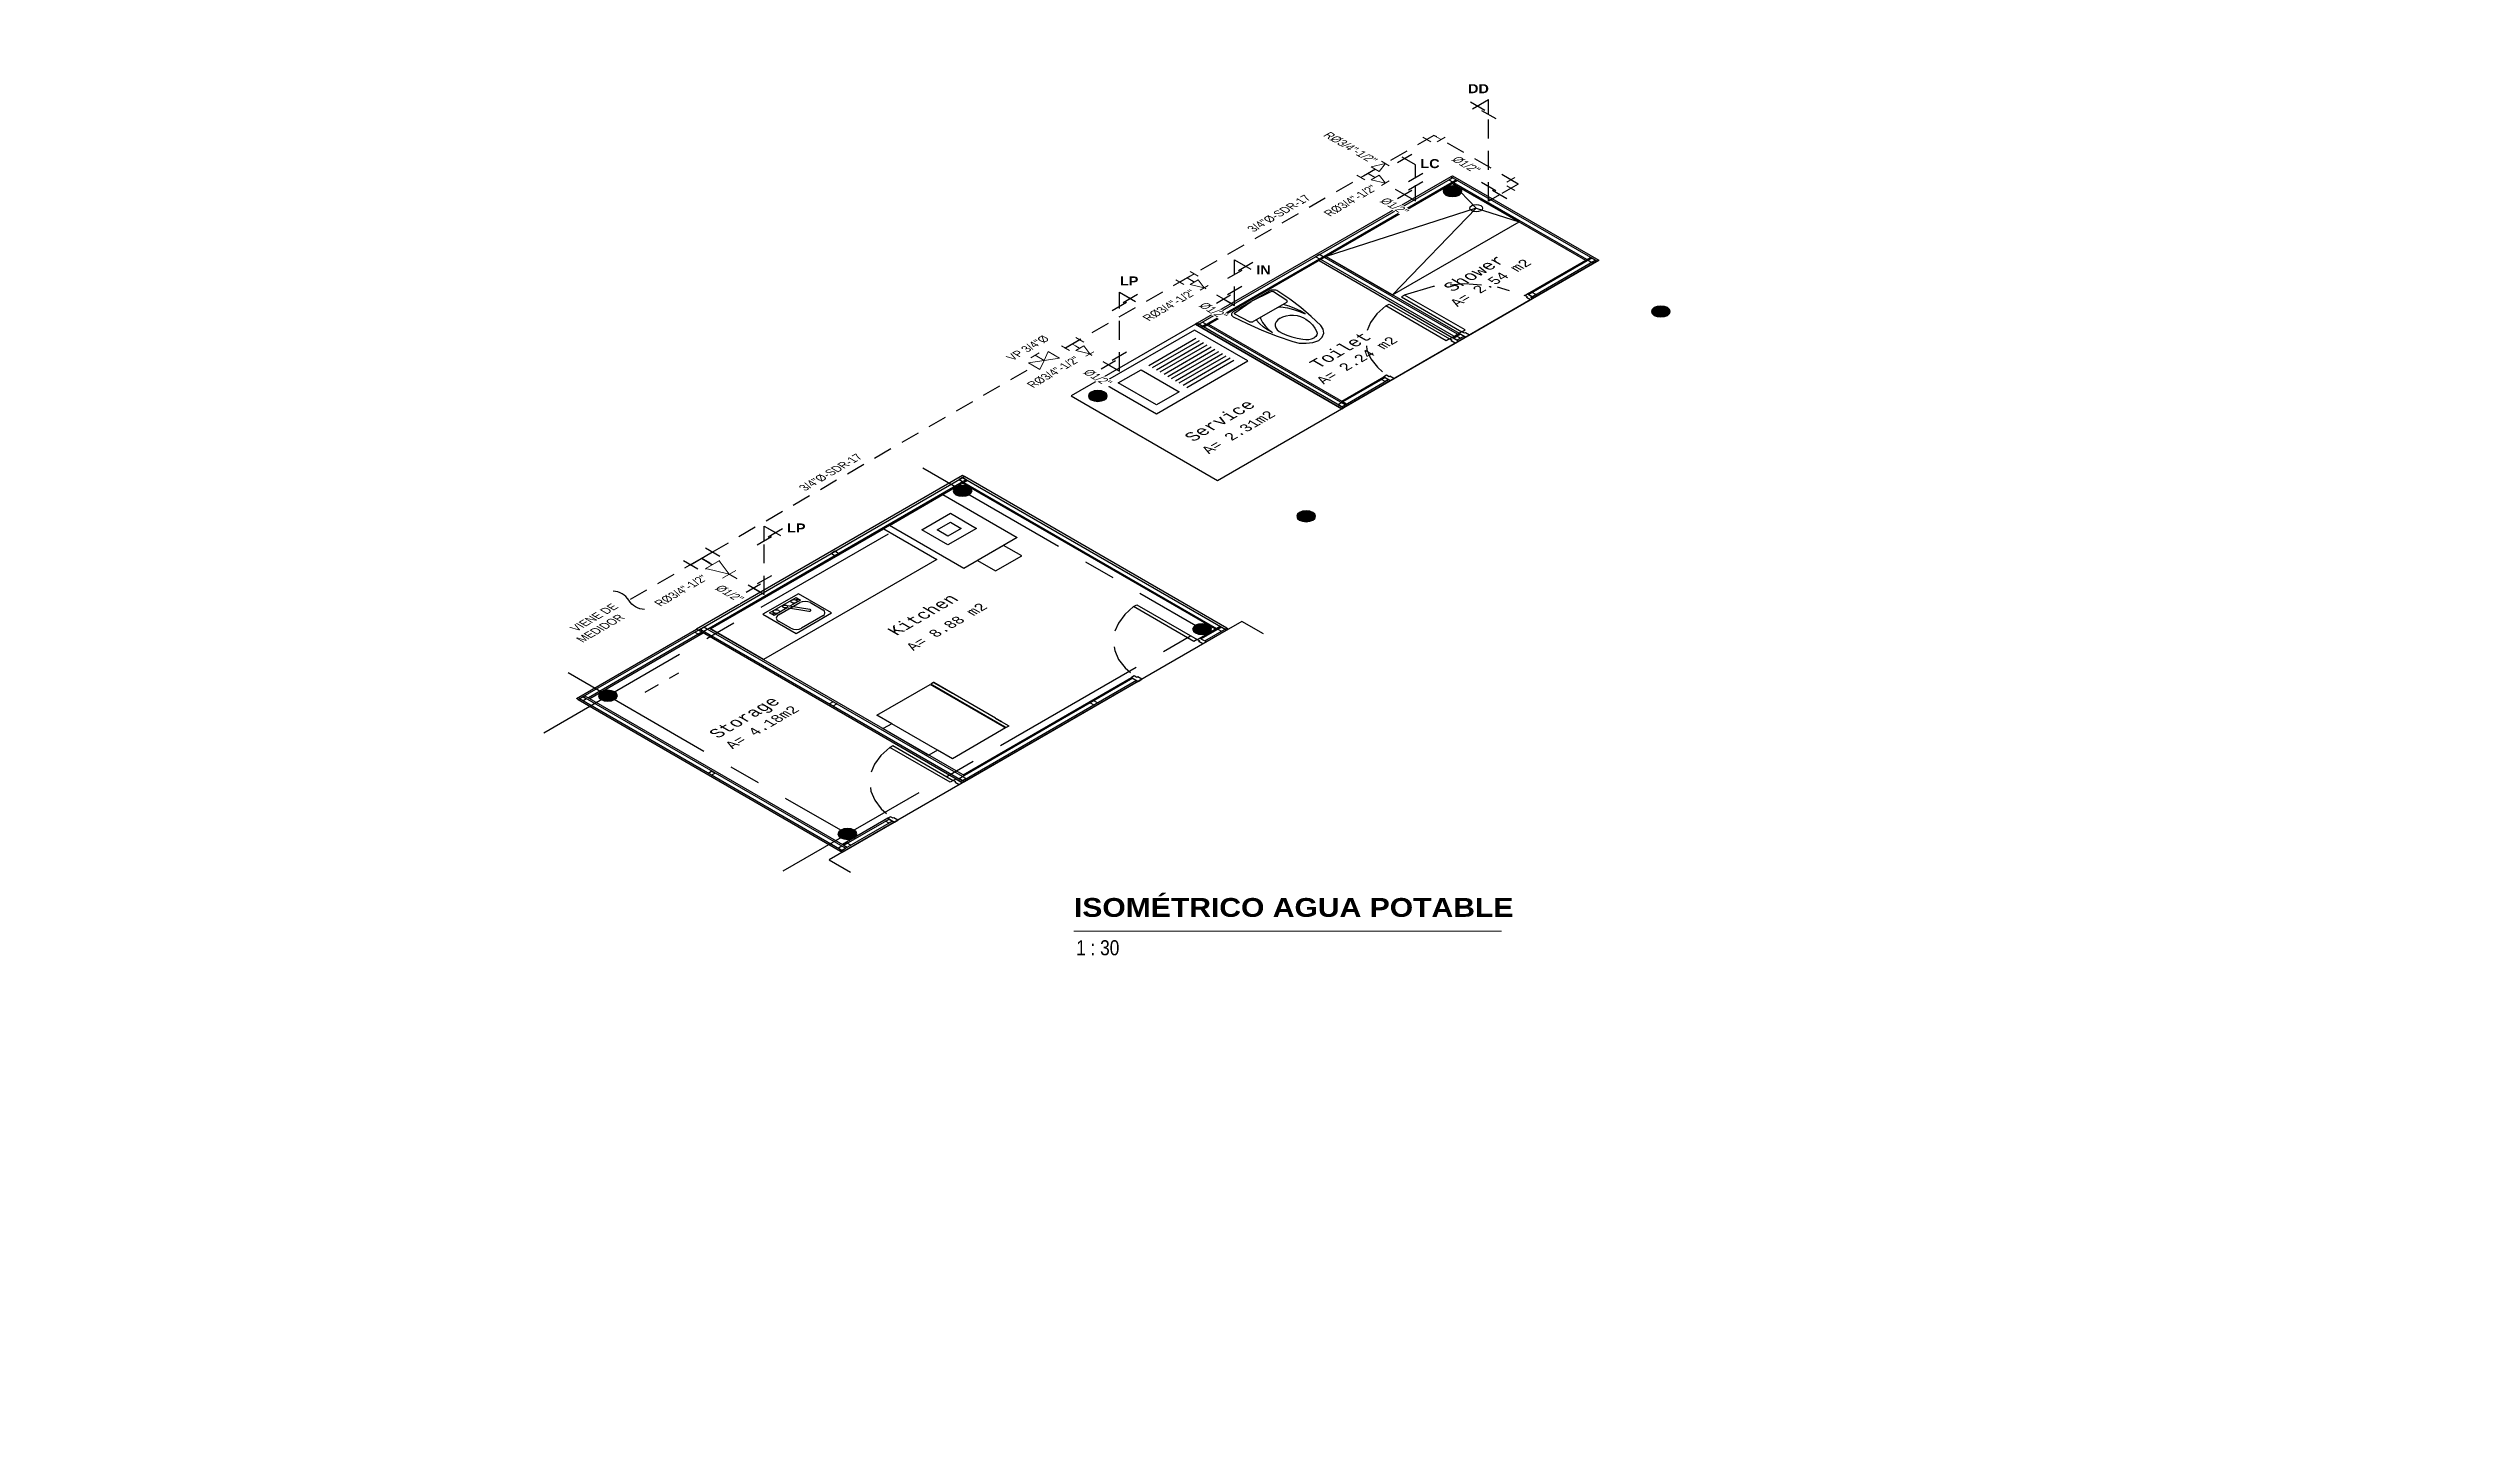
# Model space of a CAD drawing. Header units: metres. Extents: x 2 to 147, y 24 to 94.
# Drawn here: x 105.3 to 124.44, y 49.2 to 60.25 of the extents above; entities that cross this region are included whole.
import ezdxf
from ezdxf.enums import TextEntityAlignment as Align
from ezdxf.xclip import XClip

# ---------------------------------------------------------------- set-up
doc = ezdxf.new("R2010")
doc.units = ezdxf.units.M
doc.header["$MEASUREMENT"] = 0
doc.header["$XCLIPFRAME"] = 0
for name, pattern in [('BORDER2', [0.875, 0.25, -0.125, 0.25, -0.125, 0, -0.125]), ('CENTER', [2, 1.25, -0.25, 0.25, -0.25]), ('CONTINOUS', [0]), ('HIDDEN', [0.375, 0.25, -0.125])]:
    doc.linetypes.add(name, pattern=pattern)
for name, color, linetype in [('00-Zonificación', 1, 'Continuous'), ('001-Paredes', 1, 'Continuous'), ('002-TextoAmbiente', 1, 'Continuous'), ('003-Textos', 1, 'Continuous'), ('005-Piso', 1, 'Continuous'), ('008-Columnas', 1, 'Continuous'), ('010-Mobiliario', 8, 'Continuous'), ('011-Puertas y Ventanas', 1, 'Continuous'), ('012-Ejes', 8, 'Continuous'), ('A POT', 4, 'HIDDEN'), ('A POT iso', 4, 'HIDDEN'), ('A RES', 5, 'Continuous'), ('A RES textos', 2, 'Continuous'), ('TEXTOS', 2, 'Continuous'), ('TEXTOS HIDRO', 2, 'Continuous')]:
    doc.layers.add(name, color=color, linetype=linetype)
doc.layers.add('A POT accesorios', color=3, linetype='Continuous', lineweight=18)
doc.styles.add('Architect Hand_2', font='ARIALN.TTF', dxfattribs={"height": 0.003953})
doc.styles.add('ARIAL', font='arial.ttf')
doc.styles.add('Arial Black_4', font='', dxfattribs={"height": 0.005})
doc.styles.add('romans', font='romans.shx', dxfattribs={"height": 1.8})
doc.styles.add('TITULOS', font='')
doc.styles.get('Arial Black_4').set_extended_font_data('Arial Black', bold=True)
doc.styles.get('TITULOS').set_extended_font_data('Arial Black', bold=True)

msp = doc.modelspace()

# ---------------------------------------------------------------- texts
at = {"layer": 'TEXTOS', "lineweight": 9, "insert": (113.463, 53.1325), "char_height": 0.12, "width": 1.003378, "attachment_point": 1, "line_spacing_factor": 1.046694, "style": 'Architect Hand_2'}
msp.add_mtext(' 1 : 30', dxfattribs=at)
at = {"layer": 'TEXTOS HIDRO', "color": 2, "style": 'TITULOS'}
for s, p in [('DD', (116.7092, 59.9214)), ('LC', (116.323, 59.3242)), ('LP', (113.9238, 58.3886)), ('IN', (114.9949, 58.4768)), ('LP', (111.2695, 56.4192))]:
    msp.add_text(s, height=0.072, dxfattribs=at).set_placement(p, align=Align.MIDDLE_CENTER)

# ---------------------------------------------------------------- blocks, each defined once
blk = doc.blocks.new('columnas 15 D.')
at = {"true_color": 0x636466, "transparency": 33554483}
h = blk.add_hatch(color=251, dxfattribs=at)
h.dxf.hatch_style = 1
edge = h.paths.add_edge_path()
edge.add_arc((0, 0), 0.075, 0, 360)
at = {"layer": '008-Columnas'}
blk.add_circle((0, 0), 0.075, dxfattribs=at)
blk = doc.blocks.new('lavabo')
for p, q in [((-0.355, -0.32), (-0.355, -0.08)), ((-0.295, -0.02), (-0.155, -0.02)), ((-0.095, -0.08), (-0.095, -0.32)), ((-0.075, -0.2), (-0.075, -0.05)), ((-0.075, -0.05), (-0.025, -0.05)), ((-0.044, -0.063), (-0.056, -0.063)), ((-0.056, -0.063), (-0.056, -0.076)), ((-0.044, -0.076), (-0.044, -0.063)), ((-0.025, -0.05), (-0.025, -0.35)), ((-0.155, -0.38), (-0.295, -0.38)), ((-0.069, -0.196), (-0.229, -0.289)), ((-0.217, -0.311), (-0.056, -0.218)), ((-0.075, -0.35), (-0.075, -0.229)), ((-0.025, -0.35), (-0.075, -0.35)), ((-0.056, -0.337), (-0.056, -0.324)), ((-0.044, -0.337), (-0.056, -0.337)), ((-0.044, -0.324), (-0.044, -0.337))]:
    blk.add_line(p, q)
blk.add_lwpolyline([(0, 0), (-0.375, 0), (-0.375, -0.4), (0, -0.4)], close=True)
for centre, radius in [((-0.05, -0.1), 0.025), ((-0.05, -0.2), 0.0187), ((-0.05, -0.3), 0.025)]:
    blk.add_circle(centre, radius)
for centre, radius, start, end in [((-0.295, -0.08), 0.06, 90, 180), ((-0.155, -0.08), 0.06, 0, 90), ((-0.295, -0.32), 0.06, 180, 270), ((-0.223, -0.3), 0.0125, 120, 300), ((-0.155, -0.32), 0.06, 270, 0)]:
    blk.add_arc(centre, radius, start, end)
blk = doc.blocks.new('REFRIGERADOR')
for p, q in [((-0.683, 0), (-0.85, 0)), ((-0.85, 0), (-0.85, -0.6)), ((-0.683, 0), (-0.683, 0.097)), ((-0.683, 0.097), (-0.167, 0.097)), ((-0.167, 0), (-0.683, 0)), ((-0.167, 0), (-0.167, 0.097)), ((0, 0), (-0.167, 0)), ((0, -0.6), (0, 0)), ((-0.85, -0.6), (-0.829, -0.6)), ((-0.85, -0.608), (-0.831, -0.608)), ((-0.85, -0.638), (-0.85, -0.608)), ((-0.85, -0.638), (-0.64, -0.638)), ((-0.849, -0.639), (-0.85, -0.638)), ((-0.151, -0.639), (-0.849, -0.639)), ((-0.829, -0.601), (-0.831, -0.601)), ((-0.831, -0.608), (-0.831, -0.601)), ((-0.831, -0.608), (-0.019, -0.608)), ((-0.829, -0.6), (-0.021, -0.6)), ((-0.829, -0.601), (-0.829, -0.6)), ((-0.021, -0.601), (-0.829, -0.601)), ((-0.151, -0.639), (-0.087, -0.639)), ((-0.151, -0.639), (-0.147, -0.64)), ((-0.147, -0.64), (-0.091, -0.64)), ((-0.091, -0.64), (-0.087, -0.639)), ((-0.087, -0.639), (-0.001, -0.639)), ((-0.021, -0.601), (-0.021, -0.6)), ((-0.021, -0.6), (0, -0.6)), ((-0.019, -0.601), (-0.021, -0.601)), ((-0.019, -0.608), (-0.019, -0.601)), ((-0.019, -0.608), (0, -0.608)), ((0, -0.638), (-0.001, -0.639)), ((0, -0.638), (0, -0.608))]:
    blk.add_line(p, q)
blk = doc.blocks.new('door001')
at = {"layer": '011-Puertas y Ventanas'}
for points in [[(-0.075, 0), (0, 0), (0, -0.04), (-0.045, -0.04), (-0.045, -0.03), (-0.075, -0.03)], [(-0.075, -0.03), (-0.075, -0.066), (-0.756, -0.066), (-0.756, -0.03)], [(-0.075, -0.74), (-0.075, -0.77), (0, -0.77), (0, -0.73), (-0.045, -0.73), (-0.045, -0.74)]]:
    blk.add_lwpolyline(points, close=True, dxfattribs=at)
at = {"layer": '011-Puertas y Ventanas', "color": 1, "linetype": 'BORDER2'}
blk.add_arc((0.021, 0.038), 0.784, 187.6333, 262.9326, dxfattribs=at)
blk = doc.blocks.new('DOBLE BEDS')
for p, q in [((0.278, 0), (-0.278, 0)), ((-0.278, 0), (-0.278, -0.469)), ((0.278, -0.469), (0.278, 0)), ((-0.311, -0.023), (-1.311, -0.023)), ((-1.311, -0.023), (-1.311, -0.067)), ((-1.311, -0.067), (-0.311, -0.067)), ((-1.311, -0.171), (-1.311, -1.986)), ((-1.289, -0.174), (-1.289, -0.4)), ((-0.393, -0.09), (-1.229, -0.09)), ((-0.397, -0.112), (-1.226, -0.112)), ((-0.333, -0.174), (-0.333, -0.462)), ((-0.311, -0.067), (-0.311, -0.023)), ((-0.311, -1.986), (-0.311, -0.171)), ((1.32, -0.023), (0.32, -0.023)), ((0.32, -0.023), (0.32, -0.067)), ((0.32, -0.067), (1.32, -0.067)), ((0.32, -0.171), (0.32, -1.986)), ((0.342, -0.174), (0.342, -0.4)), ((1.238, -0.09), (0.402, -0.09)), ((1.234, -0.112), (0.405, -0.112)), ((1.298, -0.174), (1.298, -0.462)), ((1.32, -0.067), (1.32, -0.023)), ((1.32, -1.986), (1.32, -0.171)), ((-0.311, -0.462), (-1.32, -0.804)), ((-0.311, -0.462), (-1.311, -0.462)), ((-1.039, -1.084), (-0.311, -0.462)), ((-0.278, -0.469), (0.278, -0.469)), ((1.32, -0.462), (0.311, -0.804)), ((1.32, -0.462), (0.32, -0.462)), ((0.592, -1.084), (1.32, -0.462)), ((-0.639, -0.742), (-0.639, -2.067)), ((-0.624, -0.73), (-0.624, -2.067)), ((-0.567, -0.68), (-0.567, -2.067)), ((-0.553, -0.668), (-0.553, -2.067)), ((0.992, -0.742), (0.992, -2.067)), ((1.007, -0.73), (1.007, -2.067)), ((1.064, -0.68), (1.064, -2.067)), ((1.078, -0.668), (1.078, -2.067)), ((-0.32, -1.74), (-1.32, -1.74)), ((-0.32, -1.768), (-1.32, -1.768)), ((-0.32, -1.905), (-1.32, -1.905)), ((1.311, -1.74), (0.311, -1.74)), ((1.311, -1.768), (0.311, -1.768)), ((1.311, -1.905), (0.311, -1.905)), ((-0.32, -1.933), (-1.32, -1.933)), ((-1.311, -2.09), (-0.311, -2.09)), ((-1.311, -2.134), (-1.311, -2.09)), ((-1.229, -2.067), (-0.393, -2.067)), ((-0.311, -2.09), (-0.311, -2.134)), ((1.311, -1.933), (0.311, -1.933)), ((0.32, -2.09), (1.32, -2.09)), ((0.32, -2.134), (0.32, -2.09)), ((0.402, -2.067), (1.238, -2.067)), ((1.32, -2.09), (1.32, -2.134)), ((-0.311, -2.134), (-1.311, -2.134)), ((1.32, -2.134), (0.32, -2.134))]:
    blk.add_line(p, q)
for centre, radius, start, end in [((-1.198, -0.203), 0.118, 105.2718, 163.8171), ((-1.198, -0.203), 0.0959, 106.9614, 162.0252), ((-0.425, -0.203), 0.0959, 17.9748, 73.0386), ((-0.425, -0.203), 0.118, 16.1829, 74.7282), ((0.433, -0.203), 0.118, 105.2718, 163.8171), ((0.433, -0.203), 0.0959, 106.9614, 162.0252), ((1.207, -0.203), 0.0959, 17.9748, 73.0386), ((1.207, -0.203), 0.118, 16.1829, 74.7282), ((-1.198, -0.371), 0.0959, 197.9748, 253.0386), ((0.433, -0.371), 0.0959, 197.9748, 253.0386), ((-1.32, -1.084), 0.281, 0, 90), ((0.311, -1.084), 0.281, 0, 90), ((-1.198, -1.953), 0.118, 196.1829, 254.7282), ((-0.425, -1.953), 0.118, 285.2718, 343.8171), ((0.433, -1.953), 0.118, 196.1829, 254.7282), ((1.207, -1.953), 0.118, 285.2718, 343.8171)]:
    blk.add_arc(centre, radius, start, end)
blk = doc.blocks.new('MESA CUADRADA SET-01')
for p, q in [((-0.202, 0.898, 0), (-0.202, 0.868, 0)), ((-0.172, 0.898, 0), (-0.202, 0.898, 0)), ((-0.202, 0.868, 0), (-0.172, 0.868, 0)), ((-0.202, 0.868, 0), (0.202, 0.868, 0)), ((-0.202, 0.468, 0), (-0.202, 0.868, 0)), ((-0.172, 0.868, 0), (-0.172, 0.898, 0)), ((-0.172, 0.883, 0), (-0.13, 0.883, 0)), ((0.13, 0.883), (0.172, 0.883, 0)), ((0.172, 0.898, 0), (0.202, 0.898, 0)), ((0.172, 0.868, 0), (0.172, 0.898, 0)), ((0.202, 0.868, 0), (0.172, 0.868, 0)), ((0.202, 0.898, 0), (0.202, 0.868, 0)), ((0.202, 0.868, 0), (0.202, 0.468, 0)), ((-0.45, 0.45), (0.45, 0.45)), ((-0.45, -0.45), (-0.45, 0.45)), ((-0.419, 0.417), (-0.419, 0.377)), ((-0.379, 0.417), (-0.419, 0.417)), ((-0.379, 0.377), (-0.379, 0.417)), ((-0.202, 0.488), (-0.202, 0.518)), ((-0.202, 0.518), (-0.172, 0.518)), ((-0.172, 0.488), (-0.202, 0.488)), ((0.202, 0.468, 0), (-0.202, 0.468, 0)), ((-0.172, 0.518), (-0.172, 0.488)), ((0.172, 0.488, 0), (0.172, 0.518, 0)), ((0.172, 0.518, 0), (0.202, 0.518, 0)), ((0.202, 0.488, 0), (0.172, 0.488, 0)), ((0.202, 0.518, 0), (0.202, 0.488, 0)), ((0.379, 0.417), (0.379, 0.377)), ((0.419, 0.417), (0.379, 0.417)), ((0.419, 0.377), (0.419, 0.417)), ((0.45, 0.45), (0.45, -0.45)), ((-0.898, 0.202), (-0.868, 0.202)), ((-0.898, 0.172), (-0.898, 0.202)), ((-0.868, 0.202), (-0.868, 0.172)), ((-0.868, 0.202), (-0.468, 0.202)), ((-0.868, -0.202), (-0.868, 0.202)), ((-0.518, 0.202), (-0.488, 0.202)), ((-0.518, 0.172), (-0.518, 0.202)), ((-0.488, 0.202), (-0.488, 0.172)), ((-0.468, 0.202), (-0.468, -0.202)), ((-0.419, 0.377), (-0.379, 0.377)), ((0.379, 0.377), (0.419, 0.377)), ((0.468, -0.202), (0.468, 0.202)), ((0.468, 0.202), (0.868, 0.202)), ((0.488, 0.202), (0.518, 0.202)), ((0.488, 0.172), (0.488, 0.202)), ((0.518, 0.202), (0.518, 0.172)), ((0.898, 0.202, 0), (0.868, 0.202, 0)), ((0.868, 0.202, 0), (0.868, 0.172, 0)), ((0.868, 0.202), (0.868, -0.202)), ((0.898, 0.172, 0), (0.898, 0.202, 0)), ((-0.868, 0.172), (-0.898, 0.172)), ((-0.883, 0.13, 0), (-0.883, 0.172)), ((-0.488, 0.172), (-0.518, 0.172)), ((0.518, 0.172), (0.488, 0.172)), ((0.868, 0.172, 0), (0.898, 0.172, 0)), ((0.883, 0.172, 0), (0.883, 0.13, 0)), ((-0.898, -0.172, 0), (-0.898, -0.202, 0)), ((-0.868, -0.172, 0), (-0.898, -0.172, 0)), ((-0.883, -0.172, 0), (-0.883, -0.13, 0)), ((-0.868, -0.202, 0), (-0.868, -0.172, 0)), ((-0.518, -0.172, 0), (-0.488, -0.172, 0)), ((-0.518, -0.202, 0), (-0.518, -0.172, 0)), ((-0.488, -0.172, 0), (-0.488, -0.202, 0)), ((0.488, -0.172), (0.518, -0.172)), ((0.488, -0.202), (0.488, -0.172)), ((0.518, -0.172), (0.518, -0.202)), ((0.868, -0.202), (0.868, -0.172)), ((0.868, -0.172), (0.898, -0.172)), ((0.883, -0.13), (0.883, -0.172)), ((0.898, -0.172), (0.898, -0.202)), ((-0.898, -0.202, 0), (-0.868, -0.202, 0)), ((-0.468, -0.202), (-0.868, -0.202)), ((-0.488, -0.202, 0), (-0.518, -0.202, 0)), ((-0.419, -0.377), (-0.419, -0.417)), ((-0.379, -0.377), (-0.419, -0.377)), ((-0.379, -0.417), (-0.379, -0.377)), ((0.379, -0.377), (0.379, -0.417)), ((0.419, -0.377), (0.379, -0.377)), ((0.419, -0.417), (0.419, -0.377)), ((0.868, -0.202), (0.468, -0.202)), ((0.518, -0.202), (0.488, -0.202)), ((0.898, -0.202), (0.868, -0.202)), ((0.45, -0.45), (-0.45, -0.45)), ((-0.419, -0.417), (-0.379, -0.417)), ((-0.202, -0.468, 0), (0.202, -0.468, 0)), ((-0.202, -0.868, 0), (-0.202, -0.468, 0)), ((-0.202, -0.488, 0), (-0.172, -0.488, 0)), ((-0.202, -0.518, 0), (-0.202, -0.488, 0)), ((-0.172, -0.518, 0), (-0.202, -0.518, 0)), ((-0.172, -0.488, 0), (-0.172, -0.518, 0)), ((0.172, -0.488), (0.202, -0.488)), ((0.172, -0.518), (0.172, -0.488)), ((0.202, -0.518), (0.172, -0.518)), ((0.202, -0.468, 0), (0.202, -0.868, 0)), ((0.202, -0.488), (0.202, -0.518)), ((0.379, -0.417), (0.419, -0.417)), ((-0.202, -0.868, 0), (-0.172, -0.868, 0)), ((-0.202, -0.898, 0), (-0.202, -0.868, 0)), ((0.202, -0.868, 0), (-0.202, -0.868, 0)), ((-0.172, -0.898, 0), (-0.202, -0.898, 0)), ((-0.172, -0.868, 0), (-0.172, -0.898, 0)), ((-0.13, -0.883), (-0.172, -0.883, 0)), ((0.172, -0.883, 0), (0.13, -0.883, 0)), ((0.172, -0.868, 0), (0.172, -0.898, 0)), ((0.202, -0.868, 0), (0.172, -0.868, 0)), ((0.172, -0.898, 0), (0.202, -0.898, 0)), ((0.202, -0.898, 0), (0.202, -0.868, 0))]:
    blk.add_line(p, q)
for centre, start, end in [((0, 0.63), 62.8856, 117.1144), ((-0.63, 0, 0), 152.8856, 207.1144), ((0.63, 0), 332.8856, 27.1144), ((0, -0.63), 242.8856, 297.1144)]:
    blk.add_arc(centre, 0.285, start, end)
blk = doc.blocks.new('camamatrimonial')
for p, q in [((-1.125, 1.55), (-1.125, 1.85)), ((-1.075, 1.9), (-0.775, 1.9)), ((-0.725, 1.85), (-0.725, 1.55)), ((-0.675, 1.9), (0.675, 1.9)), ((-0.675, 0), (-0.675, 1.9)), ((-0.601, 1.849), (-0.601, 1.494)), ((-0.041, 1.849), (-0.601, 1.849)), ((-0.041, 1.494), (-0.041, 1.849)), ((0.041, 1.494), (0.041, 1.849)), ((0.041, 1.849), (0.601, 1.849)), ((0.601, 1.849), (0.601, 1.494)), ((0.675, 1.9), (0.675, 0)), ((0.725, 1.55), (0.725, 1.85)), ((0.775, 1.9), (1.075, 1.9)), ((1.125, 1.85), (1.125, 1.55)), ((-0.775, 1.5), (-1.075, 1.5)), ((-0.601, 1.494), (-0.041, 1.494)), ((0.601, 1.494), (0.041, 1.494)), ((0.441, 1.443), (0.677, 1.443)), ((1.075, 1.5), (0.775, 1.5)), ((-0.093, 1.24), (0.677, 1.24)), ((0.675, 0), (-0.675, 0))]:
    blk.add_line(p, q)
for centre, radius, start, end in [((-1.075, 1.85), 0.05, 90, 180), ((-0.775, 1.85), 0.05, 0, 90), ((-1.211, 1.671), 0.635, 343.7398, 16.2602), ((0.569, 1.671), 0.635, 163.7398, 196.2602), ((-0.569, 1.671), 0.635, 343.7398, 16.2602), ((1.211, 1.671), 0.635, 163.7398, 196.2602), ((0.775, 1.85), 0.05, 90, 180), ((1.075, 1.85), 0.05, 0, 90), ((-1.075, 1.55), 0.05, 180, 270), ((-0.775, 1.55), 0.05, 270, 0), ((0.775, 1.55), 0.05, 180, 270), ((1.075, 1.55), 0.05, 270, 0), ((-0.762, 3.107), 1.869, 272.616, 291.4069), ((0.407, -0.151), 1.594, 89.2582, 107.8034), ((0.482, 0.51), 0.934, 92.5398, 126.0403), ((-0.639, 1.957), 0.898, 267.5673, 309.5461)]:
    blk.add_arc(centre, radius, start, end)
blk = doc.blocks.new('INODORO-PETITGARZON-PLANTA')
blk.add_lwpolyline([(0.78, 0, -0.292943), (0.644, -0.158, -0.052692), (0.065, -0.251, -0.422078), (0.017, -0.204), (0.017, -0.204), (0.017, 0.204), (0.017, 0.204, -0.422078), (0.065, 0.251, -0.052692), (0.644, 0.158, -0.292943)], format="xyb", close=True)
for points in [[(0.225, 0.19, 0.414449), (0.207, 0.209), (0.051, 0.217, 0.398758), (0.034, 0.203), (0.017, -0.001)], [(0.225, 0.192), (0.225, -0.192, -0.414449), (0.207, -0.21), (0.051, -0.219, -0.398758), (0.034, -0.204), (0.017, -0.001)], [(0.225, 0.093, -0.279736), (0.237, 0.115, -0.109692), (0.441, 0.183, 0.108214), (0.225, 0.151, 0.108214)], [(0.343, 0, -0.468214), (0.499, 0.134, -0.125087), (0.677, 0.077, -0.28707), (0.726, 0, -1.078007)], [(0.343, 0, 0.468214), (0.499, -0.134, 0.125087), (0.677, -0.077, 0.28707), (0.726, 0, 1.078007)], [(0.225, -0.093, 0.279736), (0.237, -0.115, 0.109692), (0.441, -0.183, -0.108214), (0.225, -0.151, -0.108214)]]:
    blk.add_lwpolyline(points, format="xyb")
blk = doc.blocks.new('Lavandero')
at = {"color": 8}
for p, q in [((-0.25, 0.501), (-0.25, 1.118)), ((-0.2, 0.501), (-0.2, 1.118)), ((-0.15, 0.501), (-0.15, 1.118)), ((-0.1, 0.501), (-0.1, 1.118)), ((-0.05, 0.501), (-0.05, 1.118)), ((0, 0.501), (0, 1.118)), ((0.05, 0.501), (0.05, 1.118)), ((0.1, 0.501), (0.1, 1.118)), ((0.15, 0.501), (0.15, 1.118)), ((0.2, 0.501), (0.2, 1.118)), ((0.25, 0.501), (0.25, 1.118))]:
    blk.add_line(p, q, dxfattribs=at)
blk.add_lwpolyline([(-0.35, 1.2), (0.35, 1.2), (0.35, 0), (-0.35, 0)], close=True)
blk.add_lwpolyline([(-0.25, 0.1), (0.25, 0.1), (0.25, 0.4), (-0.25, 0.4)], close=True, dxfattribs=at)
blk = doc.blocks.new('A$C2EA93E65')
at = {"layer": '00-Zonificación'}
for points in [[(9.698, 4.414), (6.798, 4.414), (6.798, 6.064), (5.398, 6.064), (5.398, 4.414), (9.698, 4.414)], [(8.198, 5.239), (9.623, 5.239), (9.623, 5.989), (8.198, 5.989)], [(2.328, 2.9), (2.178, 2.9), (-2.328, 2.9), (-2.328, 0), (2.328, 0)]]:
    blk.add_lwpolyline(points, close=True, dxfattribs=at)
at = {"layer": '001-Paredes'}
for points in [[(6.818, 4.414), (6.818, 6.064), (6.798, 6.064), (6.798, 4.414)], [(9.678, 6.064), (6.818, 6.064), (6.818, 6.044), (9.678, 6.044)], [(6.818, 6.044), (6.858, 6.044), (6.858, 6.004), (6.818, 6.004)], [(9.678, 5.989), (6.818, 5.989), (6.818, 6.004), (9.678, 6.004)], [(8.178, 6.044), (8.138, 6.044), (8.138, 6.004), (8.178, 6.004)], [(9.638, 4.489), (9.638, 5.989), (9.623, 5.989), (9.623, 4.489)], [(9.678, 6.044), (9.638, 6.044), (9.638, 6.004), (9.678, 6.004)], [(9.678, 4.414), (9.678, 6.064), (9.698, 6.064), (9.698, 4.414)], [(-2.178, 5.9), (-0.822, 5.9), (-0.822, 5.88), (-2.178, 5.88)], [(-2.178, 5.88), (-2.178, 2.92), (-2.163, 2.92), (-2.163, 5.88)], [(-2.123, 5.88), (-2.123, 5.84), (-2.163, 5.84), (-2.163, 5.88)], [(-2.103, 5.88), (-2.103, 2.92), (-2.123, 2.92), (-2.123, 5.88)], [(-2.103, 5.825), (-0.822, 5.825), (-0.822, 5.84), (-2.103, 5.84)], [(-0.822, 5.88), (-0.862, 5.88), (-0.862, 5.84), (-0.822, 5.84)], [(-0.822, 5.88), (2.178, 5.88), (2.178, 5.9), (-0.822, 5.9)], [(-0.822, 2.9), (-0.822, 5.88), (-0.802, 5.88), (-0.802, 2.9)], [(-0.762, 5.88), (-0.802, 5.88), (-0.802, 5.84), (-0.762, 5.84)], [(-0.762, 2.96), (-0.762, 5.84), (-0.742, 5.84), (-0.742, 2.96)], [(0.678, 5.84), (0.718, 5.84), (0.718, 5.88), (0.678, 5.88)], [(2.103, 5.825), (2.118, 5.825), (2.118, 2.975), (2.103, 2.975)], [(2.118, 5.84), (2.158, 5.84), (2.158, 5.88), (2.118, 5.88)], [(2.158, 2.92), (2.178, 2.92), (2.178, 5.88), (2.158, 5.88)], [(-2.123, 4.43), (-2.123, 4.39), (-2.163, 4.39), (-2.163, 4.43)], [(-0.802, 4.38), (-0.762, 4.38), (-0.762, 4.42), (-0.802, 4.42)], [(6.818, 4.434), (6.858, 4.434), (6.858, 4.474), (6.818, 4.474)], [(7.348, 4.414), (6.818, 4.414), (6.818, 4.434), (7.348, 4.434)], [(7.348, 4.474), (6.873, 4.474), (6.873, 4.489), (7.348, 4.489)], [(7.348, 4.434), (7.308, 4.434), (7.308, 4.474), (7.348, 4.474)], [(8.198, 4.474), (8.118, 4.474), (8.118, 4.489), (8.198, 4.489)], [(8.158, 4.434), (8.118, 4.434), (8.118, 4.474), (8.158, 4.474)], [(8.198, 4.414), (8.118, 4.414), (8.118, 4.434), (8.198, 4.434)], [(8.198, 4.434), (8.158, 4.434), (8.158, 4.474), (8.198, 4.474)], [(9.678, 4.414), (8.953, 4.414), (8.953, 4.434), (9.678, 4.434)], [(9.678, 4.474), (8.968, 4.474), (8.968, 4.489), (9.678, 4.489)], [(8.968, 4.434), (9.008, 4.434), (9.008, 4.474), (8.968, 4.474)], [(9.638, 4.434), (9.678, 4.434), (9.678, 4.474), (9.638, 4.474)], [(-2.178, 2.9), (-1.592, 2.9), (-1.592, 2.92), (-2.178, 2.92)], [(-2.123, 2.92), (-2.123, 2.96), (-2.163, 2.96), (-2.163, 2.92)], [(-2.103, 2.96), (-1.592, 2.96), (-1.592, 2.975), (-2.103, 2.975)], [(-2.103, 2.92), (-2.063, 2.92), (-2.063, 2.96), (-2.103, 2.96)], [(-1.592, 2.92), (-1.632, 2.92), (-1.632, 2.96), (-1.592, 2.96)], [(-0.762, 2.92), (-0.802, 2.92), (-0.802, 2.96), (-0.762, 2.96)], [(1.158, 2.9), (-0.802, 2.9), (-0.802, 2.92), (1.158, 2.92)], [(1.158, 2.96), (-0.742, 2.96), (-0.742, 2.975), (1.158, 2.975)], [(0.678, 2.92), (0.718, 2.92), (0.718, 2.96), (0.678, 2.96)], [(1.928, 2.96), (1.928, 2.975), (2.158, 2.975), (2.158, 2.96)], [(1.928, 2.92), (2.178, 2.92), (2.178, 2.9), (1.928, 2.9)], [(2.118, 2.92), (2.158, 2.92), (2.158, 2.96), (2.118, 2.96)], [(-5.308, -2), (-5.328, -2), (-5.328, 2.3), (-5.308, 2.3)], [(-5.308, 2.3), (-2.348, 2.3), (-2.348, 2.28), (-5.308, 2.28)], [(-2.328, 2), (-2.328, 2.3), (-2.348, 2.3), (-2.348, 2)], [(2.328, 2), (2.348, 2), (2.348, 2.3), (2.328, 2.3)], [(5.308, 2.3), (2.348, 2.3), (2.348, 2.28), (5.308, 2.28)], [(5.308, -2), (5.328, -2), (5.328, 2.3), (5.308, 2.3)], [(-5.308, 2.24), (-5.268, 2.24), (-5.268, 2.28), (-5.308, 2.28)], [(-2.348, 2.225), (-5.308, 2.225), (-5.308, 2.24), (-2.348, 2.24)], [(-5.268, -1.925), (-5.253, -1.925), (-5.253, 2.225), (-5.268, 2.225)], [(-2.403, 2), (-2.388, 2), (-2.388, 2.225), (-2.403, 2.225)], [(-2.348, 2.24), (-2.388, 2.24), (-2.388, 2.28), (-2.348, 2.28)], [(2.348, 2.24), (2.388, 2.24), (2.388, 2.28), (2.348, 2.28)], [(2.348, 2.225), (5.308, 2.225), (5.308, 2.24), (2.348, 2.24)], [(2.388, 2), (2.388, 2.225), (2.403, 2.225), (2.403, 2)], [(5.268, -1.925), (5.253, -1.925), (5.253, 2.225), (5.268, 2.225)], [(5.308, 2.24), (5.268, 2.24), (5.268, 2.28), (5.308, 2.28)], [(-2.403, 1.23), (-2.403, -1.925), (-2.388, -1.925), (-2.388, 1.23)], [(-2.348, 1.23), (-2.348, -2), (-2.328, -2), (-2.328, 1.23)], [(2.328, 1.23), (2.328, -2), (2.348, -2), (2.348, 1.23)], [(2.403, 1.23), (2.403, -1.925), (2.388, -1.925), (2.388, 1.23)], [(-5.308, 0.81), (-5.268, 0.81), (-5.268, 0.85), (-5.308, 0.85)], [(-2.348, 0.81), (-2.388, 0.81), (-2.388, 0.85), (-2.348, 0.85)], [(2.348, 0.81), (2.388, 0.81), (2.388, 0.85), (2.348, 0.85)], [(5.308, 0.81), (5.268, 0.81), (5.268, 0.85), (5.308, 0.85)], [(-5.308, -0.69), (-5.268, -0.69), (-5.268, -0.65), (-5.308, -0.65)], [(-2.348, -0.69), (-2.388, -0.69), (-2.388, -0.65), (-2.348, -0.65)], [(2.348, -0.69), (2.388, -0.69), (2.388, -0.65), (2.348, -0.65)], [(5.308, -0.69), (5.268, -0.69), (5.268, -0.65), (5.308, -0.65)], [(-2.348, -1.925), (-5.308, -1.925), (-5.308, -1.94), (-2.348, -1.94)], [(-5.308, -1.98), (-5.268, -1.98), (-5.268, -1.94), (-5.308, -1.94)], [(-2.348, -1.98), (-5.308, -1.98), (-5.308, -2), (-2.348, -2)], [(-2.348, -1.98), (-2.388, -1.98), (-2.388, -1.94), (-2.348, -1.94)], [(2.348, -1.925), (5.308, -1.925), (5.308, -1.94), (2.348, -1.94)], [(2.348, -1.98), (2.388, -1.98), (2.388, -1.94), (2.348, -1.94)], [(2.348, -1.98), (5.308, -1.98), (5.308, -2), (2.348, -2)], [(5.308, -1.98), (5.268, -1.98), (5.268, -1.94), (5.308, -1.94)]]:
    blk.add_lwpolyline(points, close=True, dxfattribs=at)
for points in [[(6.858, 4.434), (6.858, 5.989), (6.873, 5.989), (6.873, 4.434)], [(8.138, 4.489), (8.138, 5.989), (8.118, 5.989), (8.118, 4.489)], [(8.178, 4.489), (8.178, 5.989), (8.198, 5.989), (8.198, 4.489)], [(-0.742, 5.84), (2.158, 5.84), (2.158, 5.825), (-0.742, 5.825)]]:
    blk.add_lwpolyline(points, dxfattribs=at)
at = {"layer": '005-Piso', "color": 8}
blk.add_lwpolyline([(9.623, 5.989), (9.515, 5.614), (8.198, 5.989), (8.198, 5.239), (9.515, 5.614), (9.623, 5.239)], dxfattribs=at)
blk.add_circle((9.515, 5.614), 0.0507, dxfattribs=at)
at = {"layer": '010-Mobiliario'}
for p, q in [((-3.182, 2.225), (-5.082, 1.825)), ((5.074, 2.225), (3.174, 1.825))]:
    blk.add_line(p, q, dxfattribs=at)
for points in [[(-0.742, 5.825), (1.213, 5.825), (1.213, 5.225), (-0.742, 5.225)], [(1.279, 4.986), (1.279, 5.825), (1.879, 5.825), (1.879, 4.986)], [(1.418, 5.306), (1.418, 5.6), (1.74, 5.6), (1.74, 5.306)], [(1.504, 5.392), (1.504, 5.514), (1.654, 5.514), (1.654, 5.392)], [(1.431, 4.986), (1.431, 4.782), (1.726, 4.782), (1.726, 4.986)], [(-5.082, 2.225), (-5.082, 1.825), (-3.182, 1.825), (-3.182, 2.225)], [(3.174, 2.225), (3.174, 1.825), (5.074, 1.825), (5.074, 2.225)]]:
    blk.add_lwpolyline(points, close=True, dxfattribs=at)
at = {"layer": '012-Ejes', "linetype": 'CENTER'}
for p, q in [((-1.972, 6.728), (-1.972, 3.05)), ((2.028, 6.728), (2.028, 3.05)), ((-5.478, 5.75), (1.192, 5.75)), ((-5.478, 3.05), (1.972, 3.05)), ((-5.478, 2.15), (5.522, 2.15)), ((-5.178, 2.15), (-5.178, -2.014)), ((-2.478, 2.15), (-2.478, -2.014)), ((-2.028, 2.15), (-2.028, -2.014)), ((1.972, 2.15), (1.972, -2.066)), ((2.478, 2.15), (2.478, -2.005)), ((5.178, 2.15), (5.178, -2.005)), ((-2.228, 0.15), (2.022, 0.15)), ((-5.478, -2.15), (-1.878, -2.15)), ((-5.478, -2.15), (-1.878, -2.15)), ((2.072, -2.15), (5.667, -2.144))]:
    blk.add_line(p, q, dxfattribs=at)
at = {"layer": '008-Columnas', "xscale": -1}
for p in [(5.548, 5.914), (9.548, 5.914), (-1.972, 5.75), (2.028, 5.75), (5.548, 3.564), (9.548, 3.564), (-1.972, 3.05), (2.028, 3.05), (2.478, 2.15), (5.178, 2.15), (2.478, -1.85), (5.178, -1.85)]:
    blk.add_blockref('columnas 15 D.', p, dxfattribs=at)
at = {"layer": '008-Columnas'}
for p in [(-5.178, 2.15), (-2.478, 2.15), (-2.028, 2.15), (1.972, 2.15), (-2.028, 0.15), (1.972, 0.15), (-5.178, -1.85), (-2.478, -1.85)]:
    blk.add_blockref('columnas 15 D.', p, dxfattribs=at)
at = {"layer": '010-Mobiliario', "xscale": -0.8596129723282218, "yscale": 0.8596129723282218, "zscale": 0.8596129723282218, "rotation": 269.9992335785378}
blk.add_blockref('Lavandero', (5.704, 5.711), dxfattribs=at)
at = {"layer": '010-Mobiliario', "xscale": -1, "rotation": 90}
for name, p in [('INODORO-PETITGARZON-PLANTA', (7.336, 5.989)), ('REFRIGERADOR', (-0.645, 3.193))]:
    blk.add_blockref(name, p, dxfattribs=at)
at = {"layer": '010-Mobiliario'}
for name, p, rotation in [('lavabo', (-0.302, 5.672), 90), ('DOBLE BEDS', (3.828, -1.879), 180)]:
    blk.add_blockref(name, p, dxfattribs=dict(at, rotation=rotation))
blk.add_blockref('MESA CUADRADA SET-01', (0.017, 1.436), dxfattribs=at)
at = {"layer": '010-Mobiliario', "color": 251, "true_color": 0x636466, "rotation": 90}
blk.add_blockref('camamatrimonial', (-3.353, 0.15), dxfattribs=at)
at = {"layer": '011-Puertas y Ventanas', "rotation": 270}
for p in [(8.118, 4.414), (-0.822, 2.9), (1.928, 2.9)]:
    blk.add_blockref('door001', p, dxfattribs=at)
at = {"layer": '011-Puertas y Ventanas', "xscale": -1, "rotation": 90}
blk.add_blockref('door001', (8.198, 4.414), dxfattribs=at)
at = {"layer": '011-Puertas y Ventanas'}
blk.add_blockref('door001', (-2.328, 2), dxfattribs=at)
at = {"layer": '011-Puertas y Ventanas', "xscale": -1}
blk.add_blockref('door001', (2.328, 2), dxfattribs=at)
at = {"layer": '002-TextoAmbiente', "attachment_point": 5, "style": 'romans'}
for s, insert, char_height, width in [('\\pt0.48;{\\fConsolas|b0|i0|c0|p49;Service}', (5.994, 4.984), 0.12, 1.73703), ('\\pt0.48;{\\fConsolas|b0|i0|c0|p49;Toilet}', (7.364, 4.993), 0.12, 1.73703), ('\\pt0.48;{\\fConsolas|b0|i0|c0|p49;Shower}', (8.867, 4.987), 0.12, 1.73703), ('\\pt0.48;{\\fConsolas|b0|i0|c0|p49;Storage}', (-1.415, 4.75), 0.12, 1.73703), ('\\pt0.48;{\\fConsolas|b0|i0|c0|p49;Kitchen}', (0.595, 4.764), 0.12, 1.73703), ('\\pt0.4;{\\fConsolas|b0|i0|c0|p49;A= 2.31m2}', (5.988, 4.768), 0.1, 1.73703), ('\\pt0.4;{\\fConsolas|b0|i0|c0|p49;A= 2.24 m2}', (7.358, 4.803), 0.1, 1.73703), ('\\pt0.4;{\\fConsolas|b0|i0|c0|p49;A= 2.54 m2}', (8.869, 4.805), 0.1, 1.73703), ('\\pt0.4;{\\fConsolas|b0|i0|c0|p49;A= 4.18m2}', (-1.41, 4.573), 0.1, 1.73703), ('\\pt0.4;{\\fConsolas|b0|i0|c0|p49;A= 8.88 m2}', (0.612, 4.514), 0.1, 1.73703), ('\\pt0.48;{\\fConsolas|b0|i0|c0|p49;Room #1}', (-3.99, 1.636), 0.12, 1.73703), ('\\pt0.48;{\\fConsolas|b0|i0|c0|p49;Room #2}', (4.024, 1.583), 0.12, 1.84401), ('\\pt0.4;{\\fConsolas|b0|i0|c0|p49;A= 12.90m2}', (-4.008, 1.311), 0.1, 1.73703), ('\\pt0.4;{\\fConsolas|b0|i0|c0|p49;A= 12.90m2}', (3.985, 1.275), 0.1, 1.73703), ('\\pt0.48;{\\fConsolas|b0|i0|c0|p49;Rancho}', (1.248, 0.78), 0.12, 1.73703), ('\\pt0.4;{\\fConsolas|b0|i0|c0|p49;A= 13.50m2}', (1.232, 0.518), 0.1, 1.73703)]:
    blk.add_mtext(s, dxfattribs=dict(at, insert=insert, char_height=char_height, width=width))
at = {"layer": '003-Textos', "color": 3, "insert": (0.039, -3.256), "char_height": 0.10239, "width": 3.7937, "attachment_point": 5, "style": 'romans'}
blk.add_mtext('{\\fCalibri Light|b0|i0|c0|p34;\\H1.465x;Rural Home}', dxfattribs=at)
blk = doc.blocks.new('A$C65436E00')
at = {"color": 8, "linetype": 'CONTINOUS'}
blk.add_wipeout([(0.11, 0.064), (0, 0), (0.11, -0.064)], dxfattribs=at)
blk.add_wipeout([(-0.11, 0.064), (0, 0), (-0.11, -0.064)], dxfattribs=at)
at = {"color": 0, "linetype": 'CONTINOUS'}
for p, q in [((-0.047, 0.102), (0.047, 0.102)), ((0, 0), (0, 0.102))]:
    blk.add_line(p, q, dxfattribs=at)
for points in [[(-0.11, -0.064), (0, 0), (-0.11, 0.064)], [(0.11, -0.064), (0, 0), (0.11, 0.064)]]:
    blk.add_lwpolyline(points, close=True, dxfattribs=at)
blk = doc.blocks.new('A$C4c8fdb71')
at = {"color": 0}
for points in [[(0.045, 0.081), (-0.045, 0.081)], [(0, 0.081), (0, -0.081)], [(0, 0), (0.081, 0)], [(0.081, 0.045), (0.081, -0.045)], [(0.045, -0.081), (-0.045, -0.081)]]:
    blk.add_lwpolyline(points, dxfattribs=at)
blk = doc.blocks.new('A$C651ad4a3')
at = {"color": 0}
blk.add_wipeout([(-0.045, 0), (0.045, 0), (0, -0.113)], dxfattribs=at)
blk.add_lwpolyline([(-0.045, 0), (0, -0.113), (0.045, 0)], close=True, dxfattribs=at)
blk.add_lwpolyline([(-0.045, -0.113), (0.045, -0.113)], dxfattribs=at)
blk = doc.blocks.new('A$C6b87ac3d')
at = {"color": 0}
for points in [[(0.045, 0.081), (-0.045, 0.081)], [(0, 0.081), (0, 0), (0.081, 0)], [(0.081, 0.045), (0.081, -0.045)]]:
    blk.add_lwpolyline(points, dxfattribs=at)
blk = doc.blocks.new('A$C4c0876f1')
at = {"layer": 'A POT iso', "color": 0, "linetype": 'CONTINOUS', "ltscale": 0.6}
for points in [[(-0.088, -0.051), (0.088, 0.051)], [(0, 0), (0.088, -0.051)], [(0.031, 0.084), (0.145, 0.018)], [(-0.145, -0.018), (-0.031, -0.084)], [(0.031, -0.084), (0.145, -0.018)]]:
    blk.add_lwpolyline(points, dxfattribs=at)
blk = doc.blocks.new('A$Cd9bf9979')
at = {"layer": 'A POT iso', "color": 0, "linetype": 'CONTINOUS', "ltscale": 0.6}
blk.add_line((0, 0), (0, 0.117, -5.697), dxfattribs=at)
for points in [[(-0.145, 0.018), (-0.031, 0.084)], [(-0.088, 0.051), (0, 0)]]:
    blk.add_lwpolyline(points, dxfattribs=at)
at = {"layer": 'A POT iso', "color": 0, "linetype": 'CONTINOUS', "ltscale": 0.6, "elevation": -5.697}
blk.add_lwpolyline([(0.057, 0.15), (-0.057, 0.084)], dxfattribs=at)
blk = doc.blocks.new('A$Cef64b0b5')
at = {"layer": 'A POT iso', "color": 0, "linetype": 'CONTINOUS', "ltscale": 0.6}
blk.add_line((0, -0.117), (0, 0), dxfattribs=at)
for points in [[(0.057, -0.084), (-0.057, -0.15)], [(0, 0), (0.088, -0.051)], [(0.031, -0.084), (0.145, -0.018)]]:
    blk.add_lwpolyline(points, dxfattribs=at)
blk = doc.blocks.new('A$C9f1e1364')
at = {"layer": 'A POT iso', "color": 0, "linetype": 'CONTINOUS', "ltscale": 0.6}
blk.add_line((0, -0.102), (0, 0), dxfattribs=at)
for points in [[(-0.145, 0.018), (-0.031, 0.084)], [(0, 0), (-0.088, 0.051)], [(0.057, -0.068), (-0.057, -0.135)]]:
    blk.add_lwpolyline(points, dxfattribs=at)

# ---------------------------------------------------------------- linework, layer by layer
at = {"layer": 'A POT', "ltscale": 0.6, "extrusion": (0, 0.816497, 0.57735)}
for p, q in [((116.3541, 59.5493), (109.9334, 55.8424)), ((117.0258, 59.1615), (116.3541, 59.5493)), ((115.8295, 59.2465), (116.2081, 59.0279)), ((114.753, 58.2003), (114.3853, 58.4126)), ((113.8459, 57.6698), (113.4724, 57.8855))]:
    msp.add_line(p, q, dxfattribs=at)
at = {"layer": 'A POT iso', "ltscale": 0.6}
for points in [[(117.0258, 59.1615), (116.7902, 59.0254), (116.7902, 59.8329), (116.6612, 59.7584)], [(114.7639, 58.194), (114.7639, 58.5572), (114.8929, 58.4827)], [(113.8459, 57.6698), (113.8459, 58.3001), (113.9749, 58.2256)], [(111.0143, 55.8887), (111.0143, 56.433), (111.1433, 56.3586)], [(111.0143, 55.8887), (110.514, 56.1775)]]:
    msp.add_lwpolyline(points, dxfattribs=at)
at = {"layer": 'A POT iso', "color": 1, "linetype": 'CONTINOUS', "ltscale": 0.6}
msp.add_lwpolyline([(110.0589, 55.7699, -0.2613206), (109.9334, 55.8424, 0.2613206), (109.808, 55.9148)], format="xyb", dxfattribs=at)
at = {"layer": 'A RES', "color": 3, "linetype": 'HIDDEN', "ltscale": 0.5, "extrusion": (0, 0.816497, 0.57735)}
msp.add_lwpolyline([(-110.0628, -95.452), (-110.3315, -95.7207)], dxfattribs=at)
at = {"layer": 'TEXTOS', "lineweight": 9}
msp.add_line((113.4836, 53.2055), (116.8932, 53.2055), dxfattribs=at)

# ---------------------------------------------------------------- block references
at = {"extrusion": (0, 0.816497, 0.57735)}
ref = msp.add_blockref('A$C2EA93E65', (-115.2275, -30.9112, 43.715), dxfattribs=dict(at, rotation=225))
XClip(ref).set_block_clipping_path([(-2.6946295828, 2.6577676091), (4.4752898856, 6.2003894059)])
at = {"layer": 'A POT accesorios', "xscale": -1}
for name, p in [('A$Cef64b0b5', (116.7902, 59.8329)), ('A$Cd9bf9979', (116.7902, 59.0254))]:
    msp.add_blockref(name, p, dxfattribs=at)
at = {"layer": 'A POT accesorios', "extrusion": (0, 0.816497, 0.57735)}
for name, p, rotation in [('A$C6b87ac3d', (-116.3541, -34.3808, 48.6218), 44.99999999993251), ('A$C4c8fdb71', (-115.8295, -34.206, 48.3745), 135), ('A$C4c8fdb71', (-114.3853, -33.7245, 47.6937), 135)]:
    msp.add_blockref(name, p, dxfattribs=dict(at, rotation=rotation))
at = {"layer": 'A POT accesorios', "extrusion": (0, 0.816497, 0.57735), "xscale": -1, "rotation": 225}
msp.add_blockref('A$C6b87ac3d', (-117.0258, -34.1569, 48.3052), dxfattribs=at)
at = {"layer": 'A POT accesorios'}
for p in [(114.7639, 58.5572), (113.8459, 58.3001), (111.0143, 56.433)]:
    msp.add_blockref('A$Cef64b0b5', p, dxfattribs=at)
at = {"layer": 'A POT accesorios', "ltscale": 0.6}
msp.add_blockref('A$C4c0876f1', (110.514, 56.1775), dxfattribs=at)

msp.set_redraw_order([(e.dxf.handle, doc.entitydb.next_handle()) for e in msp.query("TEXT MTEXT ATTDEF DIMENSION ARC_DIMENSION")])  # texts and dimensions are drawn at this point

# ---------------------------------------------------------------- next in the draw order: block references
at = {"layer": 'A POT accesorios', "extrusion": (0, 0.816497, 0.57735), "xscale": -1, "rotation": 224.9999999999971}
for p in [(-115.8867, -34.1869, 48.3476), (-114.4425, -33.7055, 47.6667)]:
    msp.add_blockref('A$C651ad4a3', p, dxfattribs=at)
at = {"layer": 'A POT accesorios', "extrusion": (0, 0.816497, 0.57735), "rotation": 225}
msp.add_blockref('A$C65436E00', (-113.2451, -33.3445, 47.1562), dxfattribs=at)
at = {"layer": 'A POT accesorios', "extrusion": (0, 0.816497, 0.57735), "xscale": -1.666666666666667, "yscale": 1.666666666666667, "zscale": 1.666666666666667, "rotation": 224.9999999999971}
msp.add_blockref('A$C651ad4a3', (-110.6019, -32.4048, 45.8273), dxfattribs=at)

# ---------------------------------------------------------------- next in the draw order: block references
at = {"layer": 'A POT accesorios', "extrusion": (0, 0.816497, 0.57735)}
for name, p, rotation in [('A$C651ad4a3', (-115.8867, -34.225, 48.4015), 315.000000000003), ('A$C4c8fdb71', (-113.4724, -33.4202, 47.2634), 135)]:
    msp.add_blockref(name, p, dxfattribs=dict(at, rotation=rotation))
at = {"layer": 'A POT accesorios'}
for p in [(114.7639, 58.194), (111.0143, 55.8887)]:
    msp.add_blockref('A$Cd9bf9979', p, dxfattribs=at)

# ---------------------------------------------------------------- next in the draw order: linework, layer by layer
at = {"layer": 'A POT iso', "ltscale": 0.5}
msp.add_lwpolyline([(116.2081, 59.0279), (116.2081, 59.3143), (116.0907, 59.3821)], dxfattribs=at)

# ---------------------------------------------------------------- next in the draw order: block references
at = {"layer": 'A POT accesorios'}
for name, p in [('A$C9f1e1364', (116.2081, 59.3143)), ('A$Cd9bf9979', (116.2081, 59.0279))]:
    msp.add_blockref(name, p, dxfattribs=at)
at = {"layer": 'A POT accesorios', "extrusion": (0, 0.816497, 0.57735), "xscale": -1, "rotation": 224.9999999999971}
msp.add_blockref('A$C651ad4a3', (-113.5295, -33.4012, 47.2364), dxfattribs=at)

# ---------------------------------------------------------------- next in the draw order: block references
at = {"extrusion": (0, 0.816497, 0.57735)}
ref = msp.add_blockref('A$C2EA93E65', (-113.9326, -30.4796, 43.1046), dxfattribs=dict(at, rotation=225))
XClip(ref).set_block_clipping_path([(4.329207315, 3.2945823153), (10.2270272307, 6.2003894059)])
at = {"layer": 'A POT accesorios'}
msp.add_blockref('A$Cd9bf9979', (113.8459, 57.6698), dxfattribs=at)

# ---------------------------------------------------------------- next in the draw order: texts
at = {"layer": 'A RES textos', "char_height": 0.06, "attachment_point": 5, "style": 'ARIAL', "bg_fill": 3, "box_fill_scale": 1.1, "bg_fill_color": 256, "bg_fill_transparency": 0}
for s, insert, width, rotation in [('{\\Q30;R%%C3/4"-1/2"}', (115.673, 59.4601), 0.303056, 330), ('\\A1;{\\Q30;%%C1/2"}', (116.5959, 59.324, -0.0436), 0.244061, 330), ('{\\Q-30;3/4"%%C-SDR-17}', (115.1345, 58.9356), 0.535691, 30), ('{\\Q-30;R%%C3/4"-1/2"}', (114.261, 58.2029, -0.0436), 0.303056, 30), ('{\\Q-30;VP 3/4"%%C}', (113.1309, 57.8619, -0.0587), 0.345459, 30), ('{\\Q-30;3/4"%%C-SDR-17}', (111.5589, 56.8713), 0.535691, 30), ('{\\Q-30;R%%C3/4"-1/2"}', (110.3665, 55.9278), 0.303056, 30), ('{\\Q-30;VIENE DE MEDIDOR}', (109.6975, 55.6711), 0.431388, 30)]:
    msp.add_mtext(s, dxfattribs=dict(at, insert=insert, width=width, rotation=rotation))
at = {"layer": 'TEXTOS', "lineweight": 9, "insert": (113.4833, 53.4689), "char_height": 0.15, "width": 3.391643, "attachment_point": 1, "line_spacing_factor": 1.176471, "style": 'Arial Black_4', "bg_fill": 3, "box_fill_scale": 1.25, "bg_fill_color": 0, "bg_fill_transparency": 0}
msp.add_mtext('ISOMÉTRICO AGUA POTABLE', dxfattribs=at)

# ---------------------------------------------------------------- next in the draw order: texts
at = {"layer": 'A RES textos', "char_height": 0.06, "attachment_point": 5, "style": 'ARIAL', "bg_fill": 3, "box_fill_scale": 1.1, "bg_fill_color": 256, "bg_fill_transparency": 0}
for s, insert, width, rotation in [('{\\Q-30;R%%C3/4"-1/2"}', (115.7052, 59.0367, -0.0436), 0.303056, 30), ('\\A1;{\\Q30;%%C1/2"}', (114.58, 58.1601, -0.0436), 0.244061, 330), ('{\\Q-30;R%%C3/4"-1/2"}', (113.3379, 57.67, -0.0436), 0.303056, 30), ('\\A1;{\\Q30;%%C1/2"}', (110.7217, 55.9059), 0.244061, 330)]:
    msp.add_mtext(s, dxfattribs=dict(at, insert=insert, width=width, rotation=rotation))

# ---------------------------------------------------------------- next in the draw order: texts
at = {"layer": 'A RES textos', "char_height": 0.06, "width": 0.244061, "attachment_point": 5, "rotation": 330, "style": 'ARIAL', "bg_fill": 3, "box_fill_scale": 1.1, "bg_fill_color": 256, "bg_fill_transparency": 0}
for insert in [(116.0242, 58.9939, -0.0436), (113.657, 57.6272, -0.0436)]:
    msp.add_mtext('\\A1;{\\Q30;%%C1/2"}', dxfattribs=dict(at, insert=insert))

doc.saveas('drawing.dxf')
